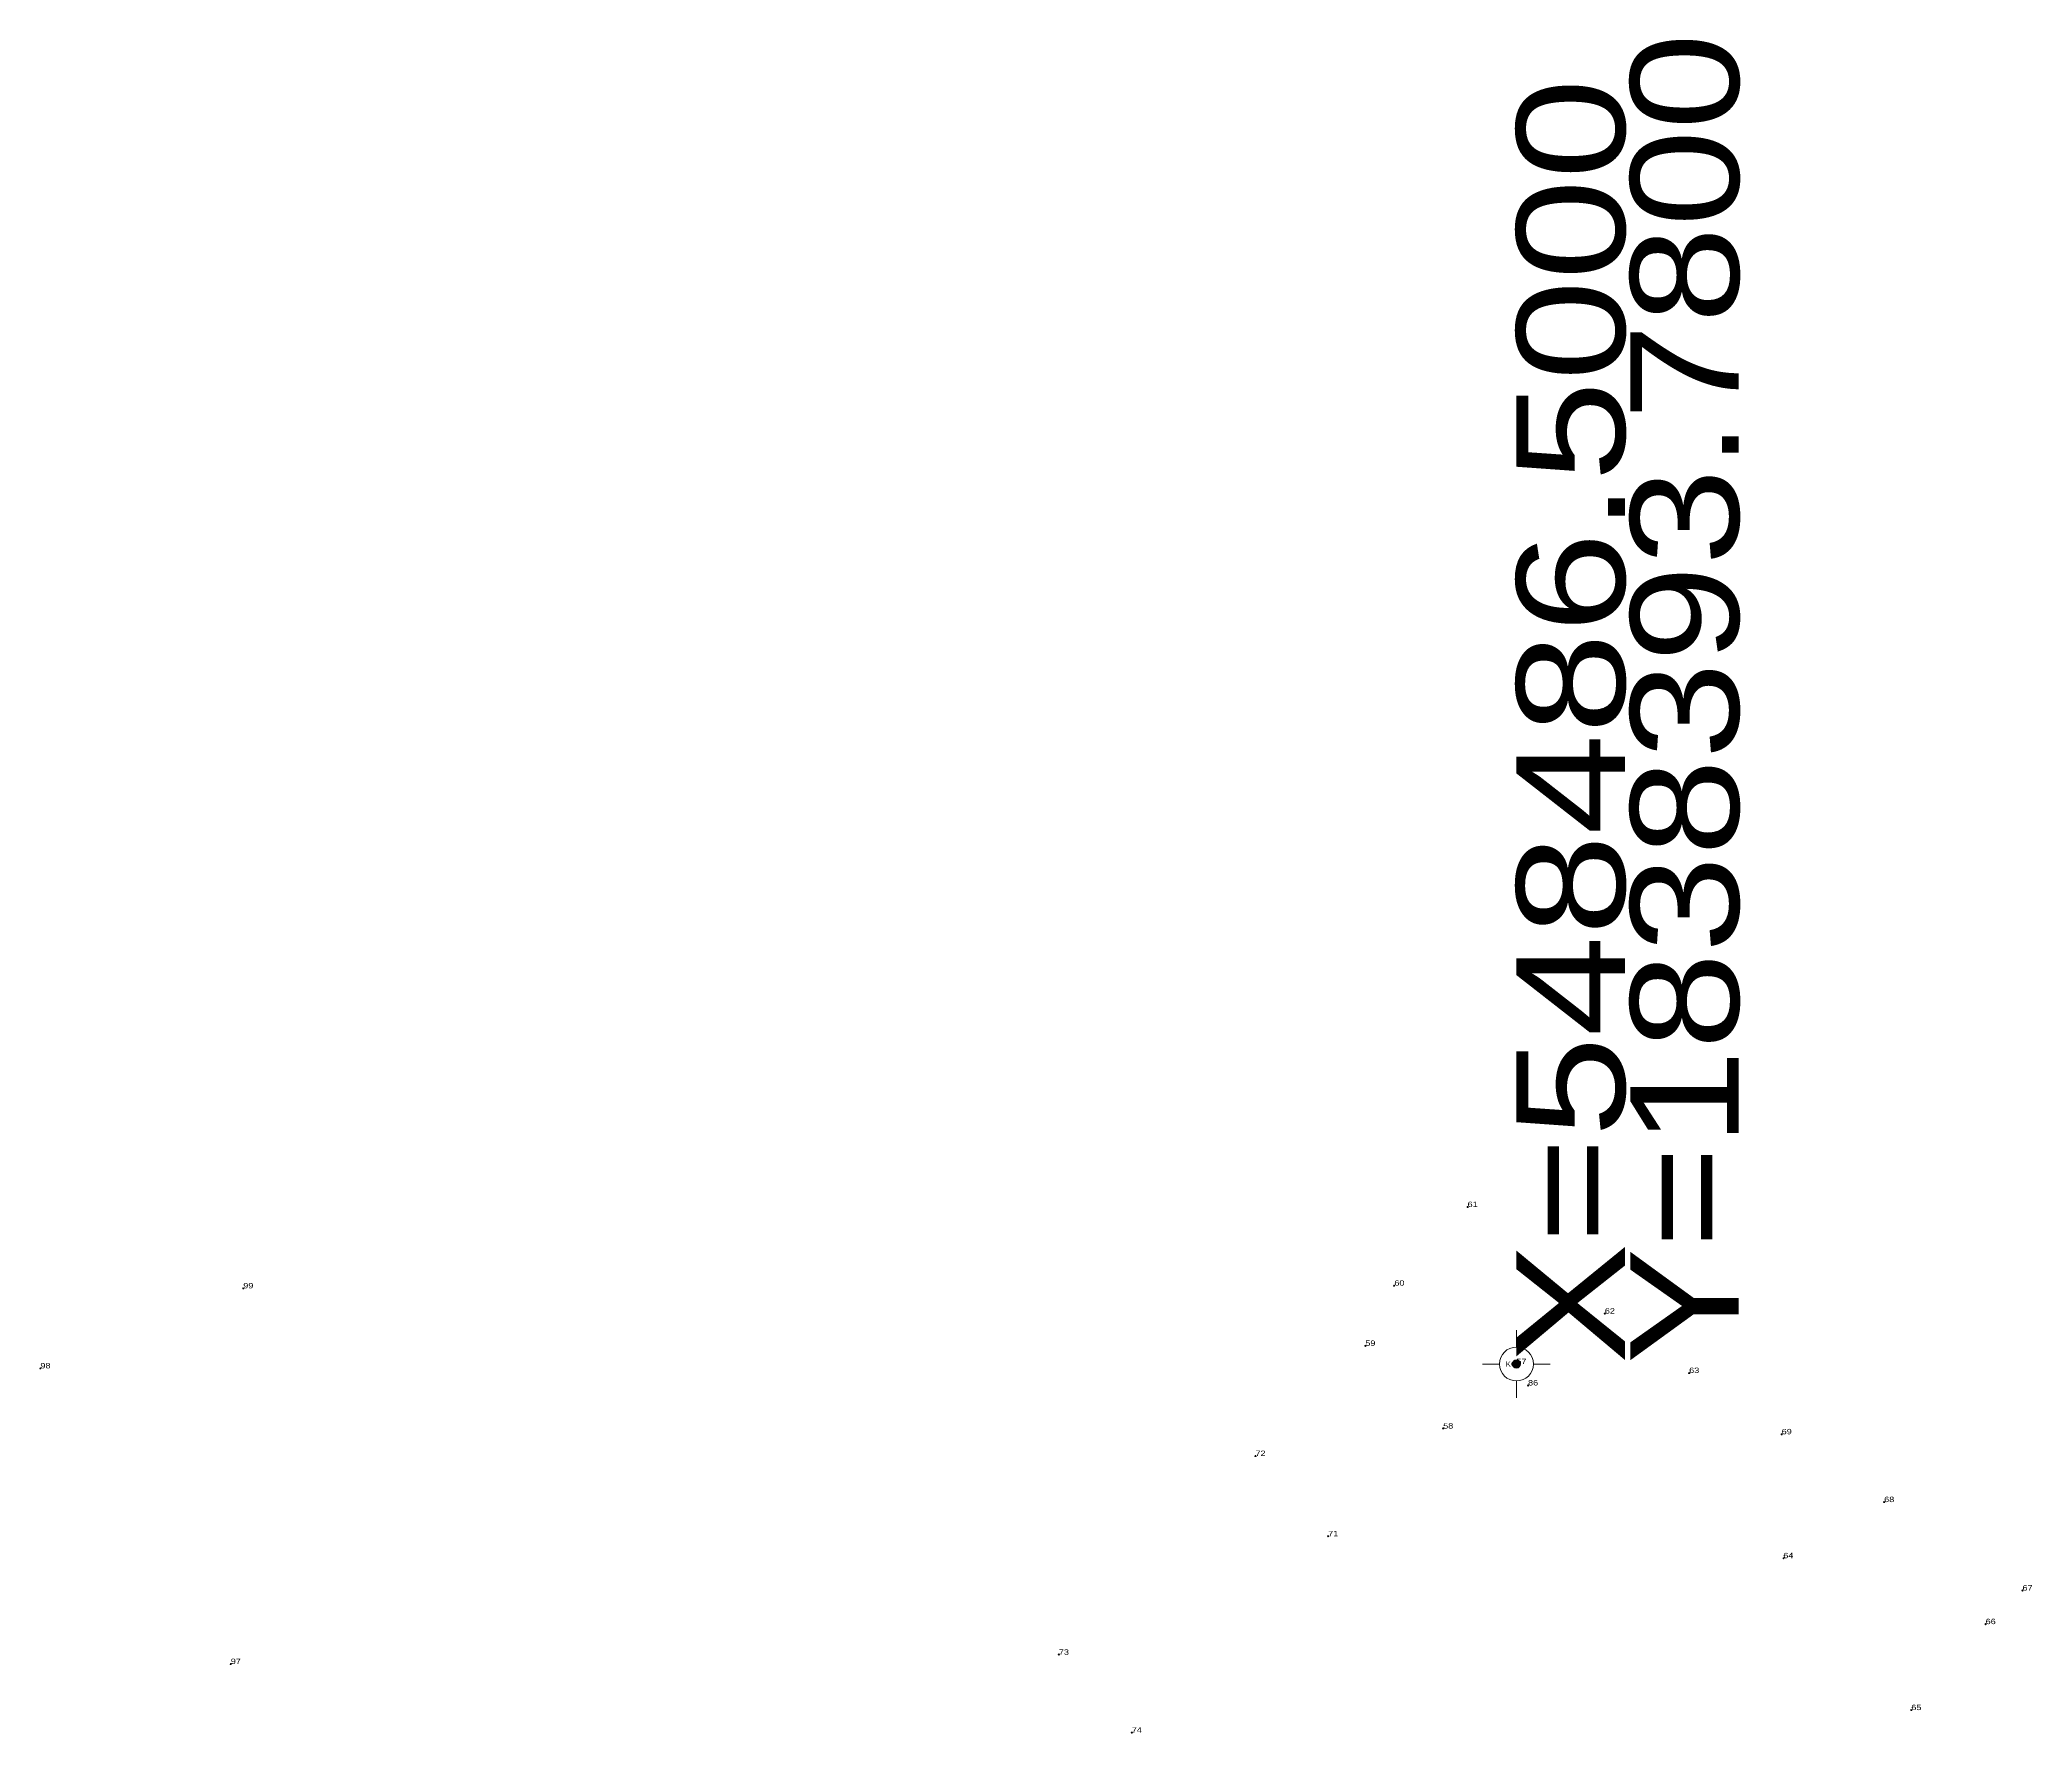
# Model space of a CAD drawing. Header units: metres. Extents: x 548025 to 549900, y 1837473 to 1838819.
# Drawn here: x 548432.1 to 548505.5, y 1838380.2 to 1838442.6 of the extents above; entities that cross this region are included whole.
import ezdxf
from ezdxf.enums import TextEntityAlignment as Align

# ---------------------------------------------------------------- set-up
doc = ezdxf.new("R2010")
doc.units = ezdxf.units.M
doc.header["$LTSCALE"] = 0.08
doc.header["$PDMODE"] = 32
doc.header["$PDSIZE"] = 0.04
doc.layers.add('12', color=7, linetype='Continuous')
doc.layers.add('9', color=7, linetype='Continuous')
doc.layers.add('17', color=7, linetype='Continuous', lineweight=13)
doc.layers.add('7', color=7, linetype='Continuous', lineweight=13)

msp = doc.modelspace()

# ---------------------------------------------------------------- hatches: boundary and pattern name
at = {"layer": '7'}
msp.add_hatch(color=256, dxfattribs=at).paths.add_polyline_path([(548486.50147, 1838393.63152, 1), (548486.50147, 1838393.93152, 1)])
msp.add_hatch(color=256, dxfattribs=at).paths.add_polyline_path([(548486.50147, 1838393.63152, 1), (548486.50147, 1838393.93152, 1)])
msp.add_hatch(color=256, dxfattribs=at).paths.add_polyline_path([(548486.50147, 1838393.63152, 1), (548486.50147, 1838393.93152, 1)])
msp.add_hatch(color=256, dxfattribs=at).paths.add_polyline_path([(548486.50147, 1838393.63152, 1), (548486.50147, 1838393.93152, 1)])

# ---------------------------------------------------------------- linework, layer by layer
for p, q in [((548486.5, 1838394.41), (548486.5, 1838395.03)), ((548486.5, 1838394.41), (548486.5, 1838395.03)), ((548486.5, 1838394.41), (548486.5, 1838395.03)), ((548486.5, 1838394.41), (548486.5, 1838395.03)), ((548485.88, 1838393.78), (548485.25, 1838393.78)), ((548485.88, 1838393.78), (548485.25, 1838393.78)), ((548485.88, 1838393.78), (548485.25, 1838393.78)), ((548485.88, 1838393.78), (548485.25, 1838393.78)), ((548486.5, 1838392.53), (548486.5, 1838393.16)), ((548486.5, 1838392.53), (548486.5, 1838393.16)), ((548486.5, 1838392.53), (548486.5, 1838393.16)), ((548486.5, 1838392.53), (548486.5, 1838393.16)), ((548487.75, 1838393.78), (548487.13, 1838393.78)), ((548487.75, 1838393.78), (548487.13, 1838393.78)), ((548487.75, 1838393.78), (548487.13, 1838393.78)), ((548487.75, 1838393.78), (548487.13, 1838393.78))]:
    msp.add_line(p, q, dxfattribs=at)
for radius in [0.625, 0.625, 0.625, 0.625, 0.15, 0.15, 0.15, 0.15]:
    msp.add_circle((548486.50147, 1838393.78152), radius, dxfattribs=at)
for p in [(548484.7, 1838399.57), (548439.56, 1838396.57), (548481.99, 1838396.67), (548489.76, 1838395.64), (548480.93, 1838394.45), (548432.08, 1838393.62), (548492.87, 1838393.45), (548486.93, 1838392.99), (548483.8, 1838391.41), (548496.28, 1838391.19), (548476.88, 1838390.39), (548500.06, 1838388.69), (548479.56, 1838387.43), (548496.35, 1838386.62), (548505.16, 1838385.43), (548503.8, 1838384.19), (548469.63, 1838383.07), (548439.1, 1838382.72), (548501.06, 1838381.02), (548472.32, 1838380.19)]:
    msp.add_point(p, dxfattribs=at)

# ---------------------------------------------------------------- texts
at = {"layer": '12', "width": 1.25}
for s, p in [('61', (548484.7, 1838399.57)), ('61', (548484.7, 1838399.57)), ('61', (548484.7, 1838399.57)), ('61', (548484.7, 1838399.57)), ('99', (548439.56, 1838396.57)), ('99', (548439.56, 1838396.57)), ('99', (548439.56, 1838396.57)), ('99', (548439.56, 1838396.57)), ('60', (548482, 1838396.67)), ('60', (548482, 1838396.67)), ('60', (548482, 1838396.67)), ('60', (548482, 1838396.67)), ('62', (548489.76, 1838395.64)), ('62', (548489.76, 1838395.64)), ('62', (548489.76, 1838395.64)), ('62', (548489.76, 1838395.64)), ('59', (548480.93, 1838394.45)), ('59', (548480.93, 1838394.45)), ('59', (548480.93, 1838394.45)), ('59', (548480.93, 1838394.45)), ('98', (548432.08, 1838393.62)), ('98', (548432.08, 1838393.62)), ('98', (548432.08, 1838393.62)), ('98', (548432.08, 1838393.62)), ('86', (548486.93, 1838392.99)), ('86', (548486.93, 1838392.99)), ('86', (548486.93, 1838392.99)), ('86', (548486.93, 1838392.99)), ('63', (548492.87, 1838393.45)), ('63', (548492.87, 1838393.45)), ('63', (548492.87, 1838393.45)), ('63', (548492.87, 1838393.45)), ('58', (548483.8, 1838391.4)), ('58', (548483.8, 1838391.4)), ('58', (548483.8, 1838391.4)), ('58', (548483.8, 1838391.4)), ('69', (548496.28, 1838391.19)), ('69', (548496.28, 1838391.19)), ('69', (548496.28, 1838391.19)), ('69', (548496.28, 1838391.19)), ('72', (548476.88, 1838390.39)), ('72', (548476.88, 1838390.39)), ('72', (548476.88, 1838390.39)), ('72', (548476.88, 1838390.39)), ('68', (548500.06, 1838388.69)), ('68', (548500.06, 1838388.69)), ('68', (548500.06, 1838388.69)), ('68', (548500.06, 1838388.69)), ('71', (548479.56, 1838387.43)), ('71', (548479.56, 1838387.43)), ('71', (548479.56, 1838387.43)), ('71', (548479.56, 1838387.43)), ('64', (548496.34, 1838386.62)), ('64', (548496.34, 1838386.62)), ('64', (548496.34, 1838386.62)), ('64', (548496.34, 1838386.62)), ('67', (548505.16, 1838385.43)), ('67', (548505.16, 1838385.43)), ('67', (548505.16, 1838385.43)), ('67', (548505.16, 1838385.43)), ('66', (548503.8, 1838384.19)), ('66', (548503.8, 1838384.19)), ('66', (548503.8, 1838384.19)), ('66', (548503.8, 1838384.19)), ('97', (548439.1, 1838382.72)), ('97', (548439.1, 1838382.72)), ('97', (548439.1, 1838382.72)), ('97', (548439.1, 1838382.72)), ('73', (548469.63, 1838383.06)), ('73', (548469.63, 1838383.06)), ('73', (548469.63, 1838383.06)), ('73', (548469.63, 1838383.06)), ('65', (548501.06, 1838381.02)), ('65', (548501.06, 1838381.02)), ('65', (548501.06, 1838381.02)), ('65', (548501.06, 1838381.02)), ('74', (548472.32, 1838380.19)), ('74', (548472.32, 1838380.19)), ('74', (548472.32, 1838380.19)), ('74', (548472.32, 1838380.19))]:
    msp.add_text(s, height=0.2, dxfattribs=at).set_placement(p)
at = {"layer": '17'}
for s, width, p in [('Y=1838393.7800', 1.2, (548494.7, 1838393.78)), ('X=548486.5000', 1.25, (548490.5, 1838393.78))]:
    msp.add_text(s, height=4, rotation=90, dxfattribs=dict(at, width=width)).set_placement(p)
at = {"layer": '7', "width": 1.25}
msp.add_text('57', height=0.2, dxfattribs=at).set_placement((548486.5, 1838393.78))
msp.add_text('57', height=0.2, dxfattribs=at).set_placement((548486.5, 1838393.78))
msp.add_text('57', height=0.2, dxfattribs=at).set_placement((548486.5, 1838393.78))
msp.add_text('57', height=0.2, dxfattribs=at).set_placement((548486.5, 1838393.78))
at = {"layer": '9', "width": 1.1}
msp.add_text('KC', height=0.2, dxfattribs=at).set_placement((548486.51, 1838393.68), align=Align.RIGHT)
msp.add_text('KC', height=0.2, dxfattribs=at).set_placement((548486.51, 1838393.68), align=Align.RIGHT)
msp.add_text('KC', height=0.2, dxfattribs=at).set_placement((548486.51, 1838393.68), align=Align.RIGHT)
msp.add_text('KC', height=0.2, dxfattribs=at).set_placement((548486.51, 1838393.68), align=Align.RIGHT)

doc.saveas('drawing.dxf')
